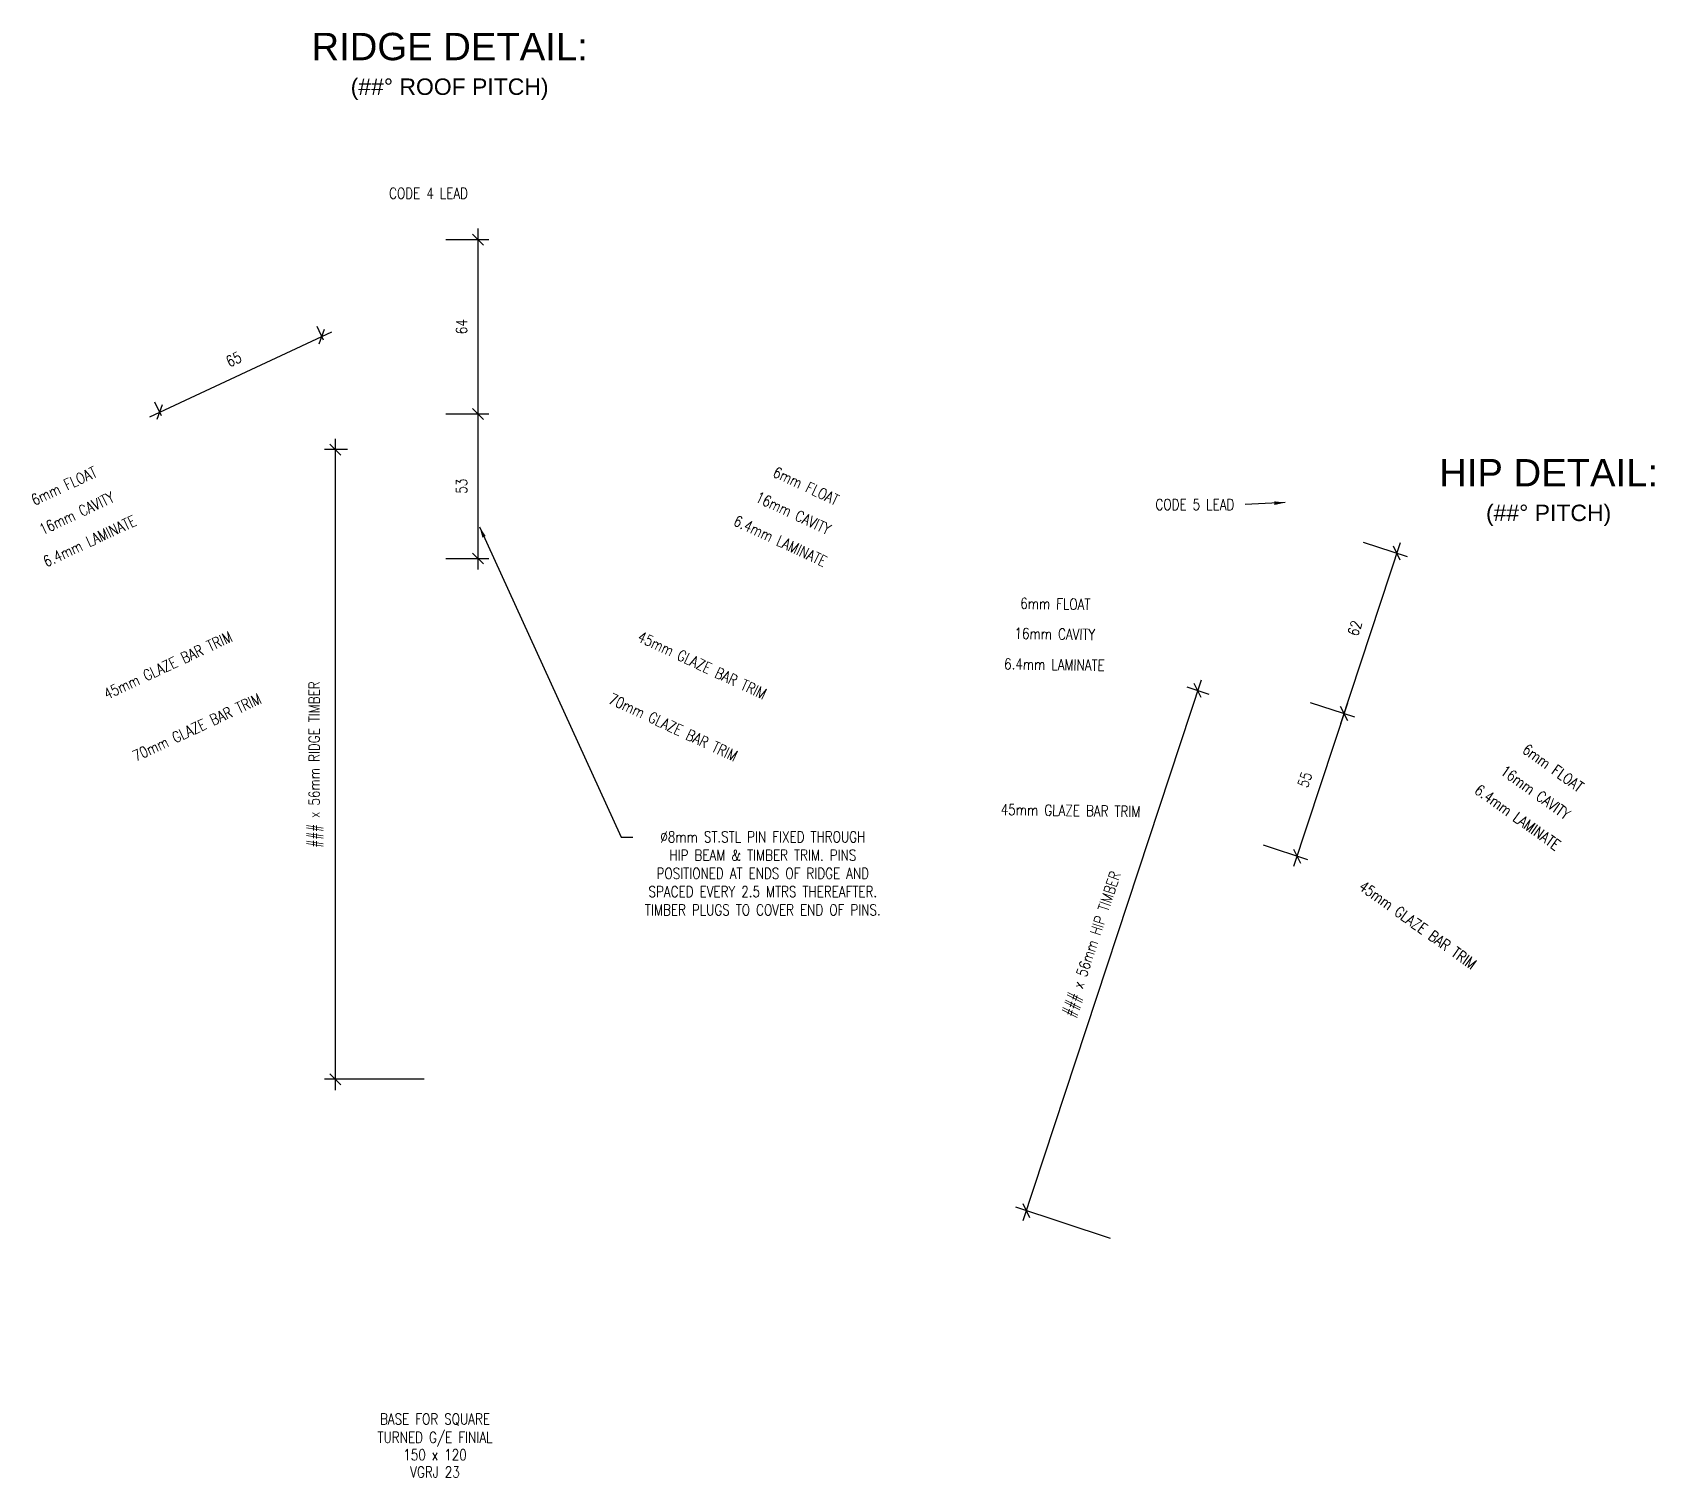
# Model space of a CAD drawing. Header units: millimetres. Extents: x -38686 to 870903, y -23218 to 232707.
# Drawn here: x 870311 to 870903, y 232055 to 232583 of the extents above; entities that cross this region are included whole.
import ezdxf
from ezdxf.enums import TextEntityAlignment as Align

# ---------------------------------------------------------------- set-up
doc = ezdxf.new("R2010")
doc.units = ezdxf.units.MM
doc.header["$LTSCALE"] = 10
doc.header["$PDMODE"] = 35
doc.header["$PDSIZE"] = 50
doc.layers.add('44 - Detail Text', color=7, linetype='Continuous')
doc.styles.add('1-2', font='romans.shx', dxfattribs={"width": 0.8, "height": 4})
doc.styles.add('1-20', font='romans.shx', dxfattribs={"width": 0.8, "height": 35})
doc.dimstyles.new('1-2', dxfattribs={"dimtxt": 4, "dimasz": 4, "dimexe": 4, "dimexo": 4, "dimgap": 4, "dimtad": 1, "dimdec": 0, "dimzin": 0, "dimdsep": 46, "dimtxsty": '1-2', "dimblk": 'OBLIQUE', "dimcen": 4, "dimdle": 4, "dimclrd": 251, "dimclre": 251, "dimclrt": 251, "dimadec": 0, "dimazin": 0, "dimtfac": 1, "dimtdec": 0, "dimtix": 1, "dimtmove": 1, "dimatfit": 3, "dimfxl": 1, "dimtolj": 1, "dimtzin": 0, "dimlwd": 25, "dimarcsym": 0})

msp = doc.modelspace()

# ---------------------------------------------------------------- texts
at = {"layer": '44 - Detail Text', "color": 8, "lineweight": 9, "style": '1-2', "width": 0.8}
for s, p in [('BASE FOR SQUARE', (870457.861, 232076.097)), ('TURNED G/E FINIAL', (870457.861, 232069.383)), ('150 x 120', (870457.861, 232063.049)), ('VGRJ 23', (870457.861, 232056.716))]:
    msp.add_text(s, height=4, dxfattribs=at).set_placement(p, align=Align.MIDDLE_CENTER)
at = {"layer": '44 - Detail Text', "color": 8, "lineweight": 9}
for s, insert, char_height, attachment_point, style in [('\\A1;{\\fArial|b0|i0|c0|p34;\\W1;RIDGE DETAIL:\\P\\H0.6x;(##%%D ROOF PITCH)}', (870463.193, 232570.205), 10, 5, '1-20'), ('CODE 4 LEAD', (870441.088, 232525.846), 4, 1, '1-2'), ('\\A1;{\\fArial|b0|i0|c0|p34;\\W1;HIP DETAIL:\\P\\H0.6x;(##%%D PITCH)}', (870864.56, 232414.53), 10, 5, '1-20'), ('CODE 5 LEAD', (870749.783, 232408.13), 4, 9, '1-2'), ('%%C8mm ST.STL PIN FIXED THROUGH\\PHIP BEAM & TIMBER TRIM. PINS\\PPOSITIONED AT ENDS OF RIDGE AND\\PSPACED EVERY 2.5 MTRS THEREAFTER.\\PTIMBER PLUGS TO COVER END OF PINS.', (870577.588, 232275.402), 4, 5, '1-2')]:
    msp.add_mtext(s, dxfattribs=dict(at, insert=insert, char_height=char_height, attachment_point=attachment_point, style=style))
at = {"layer": '44 - Detail Text', "color": 8, "lineweight": 9, "char_height": 4, "attachment_point": 5, "style": '1-2'}
for s, insert, rotation in [('6mm FLOAT', (870322.359, 232416.927), 25), ('6mm FLOAT', (870593.369, 232416.927), 335), ('16mm CAVITY', (870327.008, 232406.957), 25), ('16mm CAVITY', (870588.721, 232406.957), 335), ('6.4mm LAMINATE', (870331.741, 232396.807), 25), ('6.4mm LAMINATE', (870583.987, 232396.807), 335), ('6mm FLOAT', (870684.401, 232373.86), 359.138849), ('45mm GLAZE BAR TRIM', (870360.31, 232351.429), 25), ('45mm GLAZE BAR TRIM', (870555.419, 232351.429), 335), ('16mm CAVITY', (870684.236, 232362.861), 359.138849), ('6.4mm LAMINATE', (870684.068, 232351.663), 359.138849), ('70mm GLAZE BAR TRIM', (870370.875, 232328.771), 25), ('70mm GLAZE BAR TRIM', (870544.853, 232328.771), 335), ('6mm FLOAT', (870866.189, 232313.919), 324.363346), ('16mm CAVITY', (870859.78, 232304.979), 324.363346), ('6.4mm LAMINATE', (870853.254, 232295.877), 324.363346), ('45mm GLAZE BAR TRIM', (870689.982, 232298.368), 359.138849), ('45mm GLAZE BAR TRIM', (870816.801, 232256.552), 324.363346)]:
    msp.add_mtext(s, dxfattribs=dict(at, insert=insert, rotation=rotation))

# ---------------------------------------------------------------- blocks, each defined once
blk = doc.blocks.new('_Oblique')
at = {"color": 0, "linetype": 'ByBlock', "lineweight": -2}
blk.add_line((-0.5, -0.5), (0.5, 0.5), dxfattribs=at)
blk = doc.blocks.new('*D1939')
at = {"layer": '44 - Detail Text', "color": 251, "lineweight": 25, "transparency": 16777216}
blk.add_line((870421.45, 232434.2), (870421.45, 232196.2), dxfattribs=at)
at = {"layer": '44 - Detail Text', "color": 251, "lineweight": -2, "transparency": 16777216}
for p, q in [((870425.86, 232430.2), (870417.45, 232430.2)), ((870453.87, 232200.2), (870417.45, 232200.2))]:
    blk.add_line(p, q, dxfattribs=at)
at = {"layer": 'Defpoints', "color": 0, "transparency": 16777216}
for p in [(870429.86, 232430.2), (870421.45, 232200.2), (870457.87, 232200.2)]:
    blk.add_point(p, dxfattribs=at)
at = {"layer": '44 - Detail Text', "color": 251, "lineweight": 25, "transparency": 16777216, "xscale": 4, "yscale": 4, "zscale": 4}
for p, rotation in [((870421.45, 232430.2), 90), ((870421.45, 232200.2), 270)]:
    blk.add_blockref('_Oblique', p, dxfattribs=dict(at, rotation=rotation))
at = {"layer": '44 - Detail Text', "color": 251, "lineweight": 9, "transparency": 16777216, "insert": (870414.4, 232315.2), "char_height": 4, "attachment_point": 5, "rotation": 90, "style": '1-2'}
blk.add_mtext('\\A1;### x 56mm RIDGE TIMBER', dxfattribs=at)
blk = doc.blocks.new('*D1940')
at = {"layer": '44 - Detail Text', "color": 251, "lineweight": 25, "ltscale": 10, "transparency": 16777216}
blk.add_line((870473.56, 232510.94), (870473.56, 232439.26), dxfattribs=at)
at = {"layer": '44 - Detail Text', "color": 251, "lineweight": -2, "ltscale": 10, "transparency": 16777216}
for p, q in [((870461.86, 232506.94), (870477.56, 232506.94)), ((870461.86, 232443.26), (870477.56, 232443.26))]:
    blk.add_line(p, q, dxfattribs=at)
at = {"layer": 'Defpoints', "color": 0, "ltscale": 10, "transparency": 16777216}
for p in [(870457.86, 232506.94), (870457.86, 232443.26), (870473.56, 232443.26)]:
    blk.add_point(p, dxfattribs=at)
at = {"layer": '44 - Detail Text', "color": 251, "lineweight": 25, "ltscale": 10, "transparency": 16777216, "xscale": 4, "yscale": 4, "zscale": 4}
for p, rotation in [((870473.56, 232506.94), 90), ((870473.56, 232443.26), 270)]:
    blk.add_blockref('_Oblique', p, dxfattribs=dict(at, rotation=rotation))
at = {"layer": '44 - Detail Text', "color": 251, "lineweight": 9, "ltscale": 10, "transparency": 16777216, "insert": (870467.56, 232475.1), "char_height": 4, "attachment_point": 5, "rotation": 90, "style": '1-2'}
blk.add_mtext('\\A1;64', dxfattribs=at)
blk = doc.blocks.new('*D1827')
at = {"layer": '44 - Detail Text', "color": 251, "lineweight": -2, "ltscale": 10, "transparency": 16777216}
for p, q in [((870461.86, 232443.26), (870477.56, 232443.26)), ((870461.86, 232390.44), (870477.56, 232390.44))]:
    blk.add_line(p, q, dxfattribs=at)
at = {"layer": '44 - Detail Text', "color": 251, "lineweight": 25, "ltscale": 10, "transparency": 16777216}
blk.add_line((870473.56, 232447.26), (870473.56, 232386.44), dxfattribs=at)
at = {"layer": 'Defpoints', "color": 0, "ltscale": 10, "transparency": 16777216}
for p in [(870457.86, 232443.26), (870457.86, 232390.44), (870473.56, 232390.44)]:
    blk.add_point(p, dxfattribs=at)
at = {"layer": '44 - Detail Text', "color": 251, "lineweight": 25, "ltscale": 10, "transparency": 16777216, "xscale": 4, "yscale": 4, "zscale": 4}
for p, rotation in [((870473.56, 232443.26), 90), ((870473.56, 232390.44), 270)]:
    blk.add_blockref('_Oblique', p, dxfattribs=dict(at, rotation=rotation))
at = {"layer": '44 - Detail Text', "color": 251, "lineweight": 9, "ltscale": 10, "transparency": 16777216, "insert": (870467.56, 232416.85), "char_height": 4, "attachment_point": 5, "rotation": 90, "style": '1-2'}
blk.add_mtext('\\A1;53', dxfattribs=at)
blk = doc.blocks.new('*D1828')
at = {"layer": '44 - Detail Text', "color": 251, "lineweight": 25, "transparency": 16777216}
blk.add_line((870737.64, 232345.99), (870672.51, 232148.45), dxfattribs=at)
at = {"layer": '44 - Detail Text', "color": 251, "lineweight": -2, "transparency": 16777216}
for p, q in [((870740.58, 232340.81), (870732.59, 232343.44)), ((870704.55, 232142.1), (870669.96, 232153.5))]:
    blk.add_line(p, q, dxfattribs=at)
at = {"layer": 'Defpoints', "color": 0, "transparency": 16777216}
for p in [(870744.38, 232339.55), (870673.76, 232152.25), (870708.35, 232140.85)]:
    blk.add_point(p, dxfattribs=at)
at = {"layer": '44 - Detail Text', "color": 251, "lineweight": 25, "transparency": 16777216, "xscale": 4, "yscale": 4, "zscale": 4}
for p, rotation in [((870736.39, 232342.19), 71.75109761374632), ((870673.76, 232152.25), 251.7510976137463)]:
    blk.add_blockref('_Oblique', p, dxfattribs=dict(at, rotation=rotation))
at = {"layer": '44 - Detail Text', "color": 251, "lineweight": 9, "transparency": 16777216, "insert": (870698.38, 232249.43), "char_height": 4, "attachment_point": 5, "rotation": 71.7511, "style": '1-2'}
blk.add_mtext('\\A1;### x 56mm HIP TIMBER', dxfattribs=at)
blk = doc.blocks.new('*D1941')
at = {"layer": '44 - Detail Text', "color": 251, "lineweight": 25, "ltscale": 10, "transparency": 16777216}
blk.add_line((870810.38, 232396.16), (870788.57, 232330.01), dxfattribs=at)
at = {"layer": '44 - Detail Text', "color": 251, "lineweight": -2, "ltscale": 10, "transparency": 16777216}
for p, q in [((870796.83, 232396.42), (870812.93, 232391.11)), ((870777.52, 232337.86), (870793.62, 232332.55))]:
    blk.add_line(p, q, dxfattribs=at)
at = {"layer": 'Defpoints', "color": 0, "ltscale": 10, "transparency": 16777216}
for p in [(870793.03, 232397.67), (870773.72, 232339.11), (870789.82, 232333.8)]:
    blk.add_point(p, dxfattribs=at)
at = {"layer": '44 - Detail Text', "color": 251, "lineweight": 25, "ltscale": 10, "transparency": 16777216, "xscale": 4, "yscale": 4, "zscale": 4}
for p, rotation in [((870809.13, 232392.36), 71.75103183497691), ((870789.82, 232333.8), 251.7510318349769)]:
    blk.add_blockref('_Oblique', p, dxfattribs=dict(at, rotation=rotation))
at = {"layer": '44 - Detail Text', "color": 251, "lineweight": 9, "ltscale": 10, "transparency": 16777216, "insert": (870793.78, 232364.96), "char_height": 4, "attachment_point": 5, "rotation": 71.75103, "style": '1-2'}
blk.add_mtext('\\A1;62', dxfattribs=at)
blk = doc.blocks.new('*D1942')
at = {"layer": '44 - Detail Text', "color": 251, "lineweight": 25, "ltscale": 10, "transparency": 16777216}
blk.add_line((870791.08, 232337.6), (870771.4, 232277.92), dxfattribs=at)
at = {"layer": '44 - Detail Text', "color": 251, "lineweight": -2, "ltscale": 10, "transparency": 16777216}
for p, q in [((870777.52, 232337.86), (870793.62, 232332.55)), ((870760.35, 232285.78), (870776.45, 232280.47))]:
    blk.add_line(p, q, dxfattribs=at)
at = {"layer": 'Defpoints', "color": 0, "ltscale": 10, "transparency": 16777216}
for p in [(870773.72, 232339.11), (870756.55, 232287.03), (870772.65, 232281.72)]:
    blk.add_point(p, dxfattribs=at)
at = {"layer": '44 - Detail Text', "color": 251, "lineweight": 25, "ltscale": 10, "transparency": 16777216, "xscale": 4, "yscale": 4, "zscale": 4}
for p, rotation in [((870789.82, 232333.8), 71.75103183308724), ((870772.65, 232281.72), 251.7510318330872)]:
    blk.add_blockref('_Oblique', p, dxfattribs=dict(at, rotation=rotation))
at = {"layer": '44 - Detail Text', "color": 251, "lineweight": 9, "ltscale": 10, "transparency": 16777216, "insert": (870775.54, 232309.64), "char_height": 4, "attachment_point": 5, "rotation": 71.75103, "style": '1-2'}
blk.add_mtext('\\A1;55', dxfattribs=at)
blk = doc.blocks.new('*D1943')
at = {"layer": '44 - Detail Text', "color": 251, "lineweight": 25, "transparency": 16777216}
blk.add_line((870353.66, 232442.23), (870420.16, 232473.25), dxfattribs=at)
at = {"layer": '44 - Detail Text', "color": 251, "lineweight": -2, "transparency": 16777216}
for p, q in [((870417.17, 232470.2), (870414.85, 232475.19)), ((870357.92, 232442.56), (870355.59, 232447.55))]:
    blk.add_line(p, q, dxfattribs=at)
at = {"layer": 'Defpoints', "color": 0, "transparency": 16777216}
for p in [(870416.54, 232471.56), (870418.86, 232466.57), (870359.61, 232438.94)]:
    blk.add_point(p, dxfattribs=at)
at = {"layer": '44 - Detail Text', "color": 251, "lineweight": 25, "transparency": 16777216, "xscale": 4, "yscale": 4, "zscale": 4}
for p, rotation in [((870416.54, 232471.56), 25.00401351407173), ((870357.28, 232443.92), 205.0040135140717)]:
    blk.add_blockref('_Oblique', p, dxfattribs=dict(at, rotation=rotation))
at = {"layer": '44 - Detail Text', "color": 251, "lineweight": 9, "transparency": 16777216, "insert": (870384.37, 232463.18), "char_height": 4, "attachment_point": 5, "rotation": 25.00401, "style": '1-2'}
blk.add_mtext('\\A1;65', dxfattribs=at)

# ---------------------------------------------------------------- dimensions: what is measured, and where the dimension line sits
at = {"layer": '44 - Detail Text', "color": 8, "lineweight": 9, "ltscale": 10}
for base, p1, p2, angle, picture, middle in [((870473.561, 232443.261), (870457.864, 232506.942), (870457.864, 232443.261), 90, '*D1940', (870467.561, 232475.102)), ((870473.561, 232390.442), (870457.864, 232443.261), (870457.864, 232390.442), 90, '*D1827', (870467.561, 232416.852)), ((870772.649, 232281.722), (870773.72, 232339.114), (870756.547, 232287.031), 71.751032, '*D1942', (870775.538, 232309.642))]:
    dim = msp.add_linear_dim(base=base, p1=p1, p2=p2, angle=angle, dimstyle='1-2', dxfattribs=at)
    dim.commit()
    dim.dimension.update_dxf_attribs({"geometry": picture, "text_midpoint": middle})
at = {"layer": '44 - Detail Text', "color": 8, "lineweight": 9}
dim = msp.add_aligned_dim(p1=(870359.607, 232438.937), p2=(870418.864, 232466.574), distance=5.503, dimstyle='1-2', dxfattribs=at)
dim.commit()
dim.dimension.update_dxf_attribs({"geometry": '*D1943', "text_midpoint": (870384.374, 232463.18)})
for base, p1, p2, angle, text, override, picture, middle in [((870421.45, 232200.204), (870429.864, 232430.204), (870457.866, 232200.204), 90, '### x 56mm RIDGE TIMBER', {"dimpost": ' x 56mm RIDGE TIMBER'}, '*D1939', (870414.402, 232315.204)), ((870673.763, 232152.249), (870744.383, 232339.555), (870708.346, 232140.846), 71.751098, '### x 56mm HIP TIMBER', {"dimpost": ' x 56mm HIP TIMBER'}, '*D1828', (870698.384, 232249.426))]:
    dim = msp.add_linear_dim(base=base, p1=p1, p2=p2, angle=angle, text=text, dimstyle='1-2', override=override, dxfattribs=at)
    dim.commit()
    dim.dimension.update_dxf_attribs({"geometry": picture, "text_midpoint": middle})
at = {"layer": '44 - Detail Text', "color": 8, "lineweight": 9, "ltscale": 10}
dim = msp.add_aligned_dim(p1=(870793.029, 232397.672), p2=(870773.72, 232339.114), distance=16.955, dimstyle='1-2', dxfattribs=at)
dim.commit()
dim.dimension.update_dxf_attribs({"geometry": '*D1941', "text_midpoint": (870793.778, 232364.962)})

# ---------------------------------------------------------------- leaders
at = {"layer": '44 - Detail Text', "color": 8, "lineweight": 9, "annotation_type": 0, "has_hookline": 1, "hookline_direction": 1, "text_width": 32.61}
msp.add_leader([(870768.404, 232410.849), (870753.783, 232410.13)], dimstyle='1-2', override={"dimgap": 4, "dimtad": 0}, dxfattribs=at)
at = {"layer": '44 - Detail Text', "color": 8, "lineweight": 9}
msp.add_leader([(870474.114, 232401.989), (870525.838, 232288.579), (870530.149, 232288.579)], dimstyle='1-2', override={"dimgap": 4, "dimtad": 0}, dxfattribs=at)

doc.saveas('drawing.dxf')
